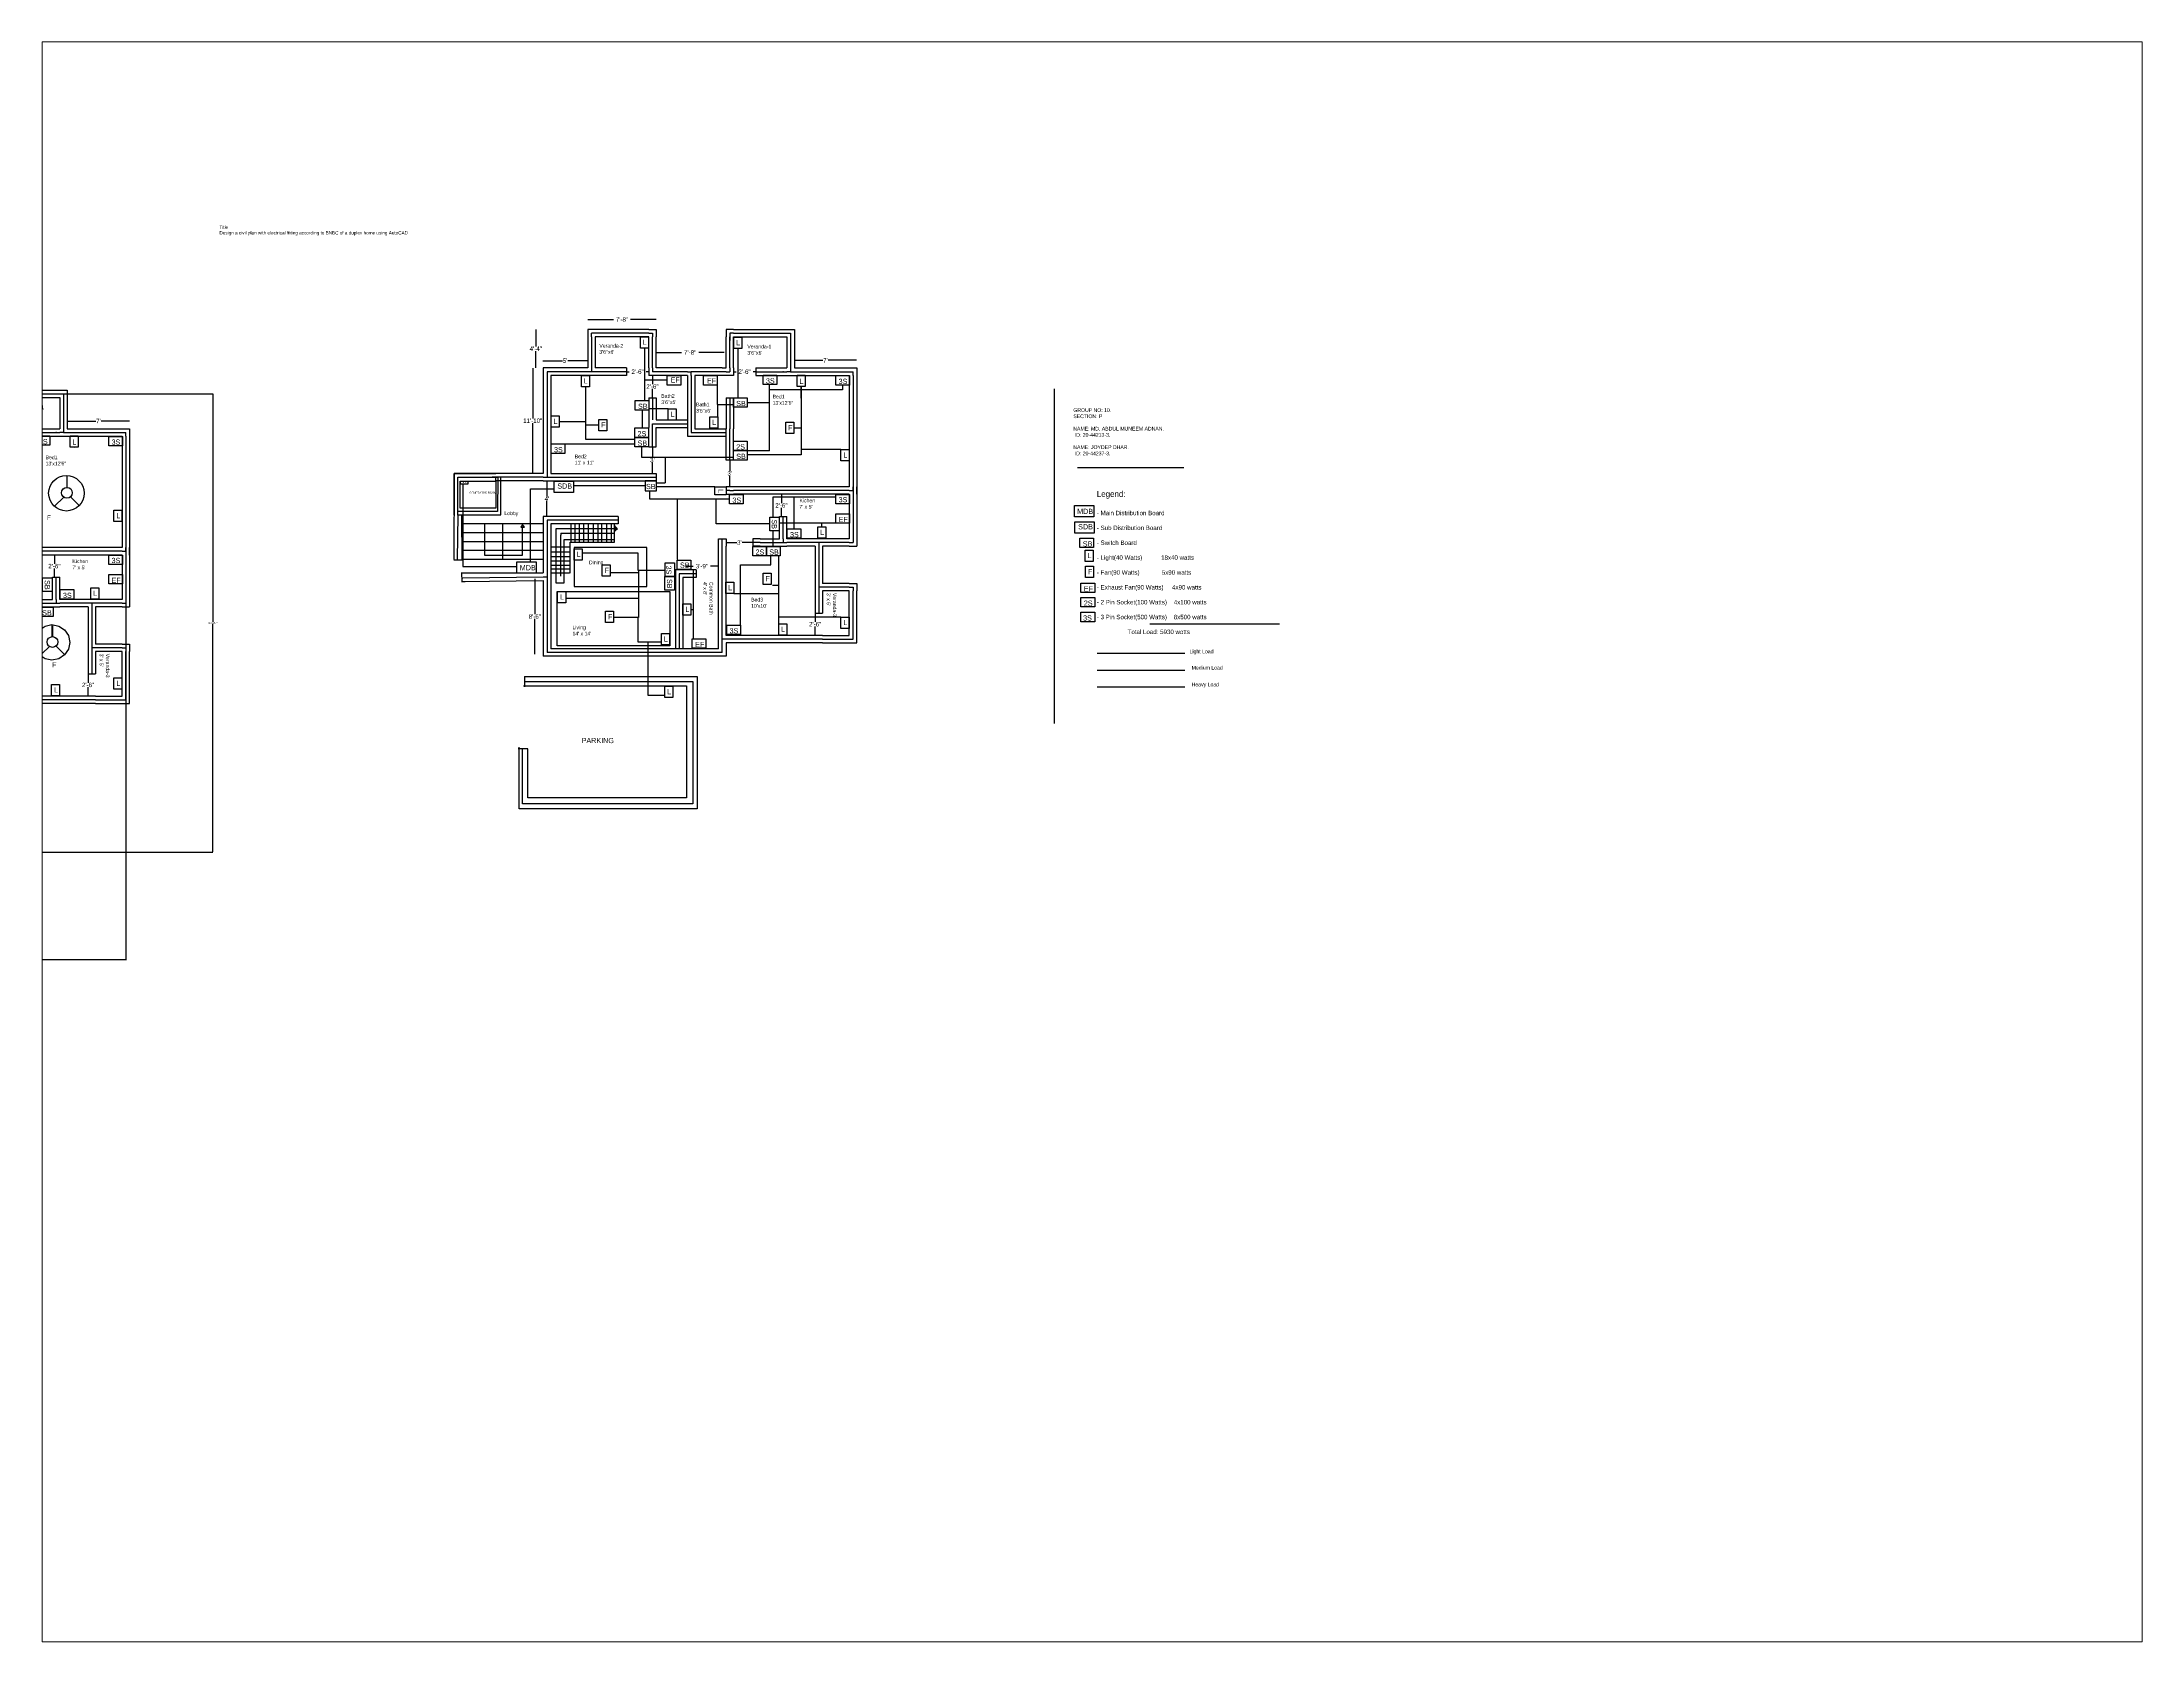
# Paper-space layout 'Layout1' of a CAD drawing. Header units: inches. Extents: x 1.05 to 9.45, y 0.8 to 7.2.
# The model-space entities are those that its viewports show. They can reach past a viewport. Long polylines and large blocks are cut down to what shows.
import ezdxf

# ---------------------------------------------------------------- set-up
doc = ezdxf.new("R2010")
doc.units = ezdxf.units.IN
doc.header["$MEASUREMENT"] = 0
doc.linetypes.add('ACAD_ISO02W100', pattern=[15, 12, -3])
doc.dimstyles.get("Standard").update_dxf_attribs({"dimtxt": 2, "dimasz": 0.18, "dimexe": 0.18, "dimexo": 0.0625, "dimgap": 0.09, "dimtad": 0, "dimtih": 1, "dimtoh": 1, "dimdec": 4, "dimzin": 0, "dimdsep": 46, "dimlunit": 3, "dimtxsty": 'Standard', "dimcen": 0.09, "dimadec": 0, "dimazin": 0, "dimtfac": 1, "dimtdec": 4, "dimtofl": 0, "dimtmove": 0, "dimatfit": 3, "dimfxl": 1, "dimtolj": 1, "dimtzin": 0, "dimarcsym": 0})

# ---------------------------------------------------------------- blocks, each defined once
blk = doc.blocks.new('*D26')
at = {"color": 0, "lineweight": -2}
for p, q in [((-1481.3, 1198), (-1443.1, 1198)), ((-1397.7, 1198), (-1435.9, 1198))]:
    blk.add_line(p, q, dxfattribs=at)
at = {"color": 0}
for points in [[(-1481.3, 1198), (-1481.3, 1198), (-1481.5, 1198)], [(-1397.7, 1198), (-1397.7, 1198), (-1397.5, 1198)]]:
    blk.add_solid(points, dxfattribs=at)
at = {"layer": 'Defpoints', "color": 0}
for p in [(-1481.5, 1187.7), (-1397.5, 1198), (-1397.5, 1187.7)]:
    blk.add_point(p, dxfattribs=at)
at = {"color": 0, "insert": (-1439.5, 1198), "char_height": 6, "attachment_point": 5}
blk.add_mtext("\\A1;7'", dxfattribs=at)
blk = doc.blocks.new('*D31')
at = {"color": 0, "lineweight": -2}
for p, q in [((-1498.8, 1017.5), (-1498.8, 1005.7)), ((-1498.8, 987.8), (-1498.8, 999.6))]:
    blk.add_line(p, q, dxfattribs=at)
at = {"color": 0}
for points in [[(-1498.8, 1017.5), (-1498.8, 1017.5), (-1498.8, 1017.7)], [(-1498.8, 987.8), (-1498.8, 987.8), (-1498.8, 987.7)]]:
    blk.add_solid(points, dxfattribs=at)
at = {"layer": 'Defpoints', "color": 0}
for p in [(-1498.8, 1017.7), (-1491.5, 1017.7), (-1491.5, 987.7)]:
    blk.add_point(p, dxfattribs=at)
at = {"color": 0, "insert": (-1498.8, 1002.7), "char_height": 6, "attachment_point": 5}
blk.add_mtext('\\A1;2\'-6"', dxfattribs=at)
blk = doc.blocks.new('*D35')
at = {"color": 0, "lineweight": -2}
for p, q in [((-1453.5, 857.5), (-1453.5, 845.7)), ((-1453.5, 827.8), (-1453.5, 839.6))]:
    blk.add_line(p, q, dxfattribs=at)
at = {"color": 0}
for points in [[(-1453.5, 857.5), (-1453.4, 857.5), (-1453.5, 857.7)], [(-1453.5, 827.8), (-1453.4, 827.8), (-1453.5, 827.7)]]:
    blk.add_solid(points, dxfattribs=at)
at = {"layer": 'Defpoints', "color": 0}
for p in [(-1453.5, 857.7), (-1453.5, 827.7), (-1453.5, 827.7)]:
    blk.add_point(p, dxfattribs=at)
at = {"color": 0, "insert": (-1453.5, 842.7), "char_height": 6, "attachment_point": 5}
blk.add_mtext('\\A1;2\'-6"', dxfattribs=at)
blk = doc.blocks.new('*D40')
at = {"color": 0, "lineweight": -2}
for p, q in [((-649.2, 1002.6), (-638.6, 1002.6)), ((-604.7, 1002.6), (-615.4, 1002.6))]:
    blk.add_line(p, q, dxfattribs=at)
at = {"color": 0}
for points in [[(-649.2, 1002.6), (-649.2, 1002.6), (-649.4, 1002.6)], [(-604.7, 1002.6), (-604.7, 1002.6), (-604.6, 1002.6)]]:
    blk.add_solid(points, dxfattribs=at)
at = {"layer": 'Defpoints', "color": 0}
for p in [(-649.4, 1002.6), (-649.4, 997.5), (-604.6, -82.1)]:
    blk.add_point(p, dxfattribs=at)
at = {"color": 0, "insert": (-627, 1002.6), "char_height": 6, "attachment_point": 5}
blk.add_mtext('\\A1;3\'-9"', dxfattribs=at)
blk = doc.blocks.new('*D41')
at = {"color": 0, "lineweight": -2}
for p, q in [((-780.4, 1334.7), (-746.1, 1334.7)), ((-688.7, 1334.7), (-723, 1334.7))]:
    blk.add_line(p, q, dxfattribs=at)
at = {"color": 0}
for points in [[(-780.4, 1334.7), (-780.4, 1334.7), (-780.6, 1334.7)], [(-688.7, 1334.7), (-688.7, 1334.7), (-688.6, 1334.7)]]:
    blk.add_solid(points, dxfattribs=at)
at = {"layer": 'Defpoints', "color": 0}
for p in [(-688.6, 1334.7), (-780.6, 1321.4), (-688.6, 1321.4)]:
    blk.add_point(p, dxfattribs=at)
at = {"color": 0, "insert": (-734.6, 1334.7), "char_height": 6, "attachment_point": 5}
blk.add_mtext('\\A1;7\'-8"', dxfattribs=at)
blk = doc.blocks.new('*D37')
at = {"color": 0, "lineweight": -2}
for p, q in [((-841.2, 1279.3), (-814.9, 1279.3)), ((-781.5, 1279.3), (-807.7, 1279.3))]:
    blk.add_line(p, q, dxfattribs=at)
at = {"color": 0}
for points in [[(-841.2, 1279.3), (-841.2, 1279.3), (-841.3, 1279.3)], [(-781.5, 1279.3), (-781.5, 1279.3), (-781.3, 1279.3)]]:
    blk.add_solid(points, dxfattribs=at)
at = {"layer": 'Defpoints', "color": 0}
for p in [(-781.3, 1279.3), (-841.3, 1215.8), (-781.3, 1215.8)]:
    blk.add_point(p, dxfattribs=at)
at = {"color": 0, "insert": (-811.3, 1279.3), "char_height": 6, "attachment_point": 5}
blk.add_mtext("\\A1;5'", dxfattribs=at)
blk = doc.blocks.new('*D42')
at = {"color": 0, "lineweight": -2}
for p, q in [((-688.4, 1290.4), (-654.4, 1290.4)), ((-597.2, 1290.4), (-631.2, 1290.4))]:
    blk.add_line(p, q, dxfattribs=at)
at = {"color": 0}
for points in [[(-688.4, 1290.5), (-688.4, 1290.4), (-688.6, 1290.4)], [(-597.2, 1290.5), (-597.2, 1290.4), (-597.1, 1290.4)]]:
    blk.add_solid(points, dxfattribs=at)
at = {"layer": 'Defpoints', "color": 0}
for p in [(-597.1, 1290.4), (-688.6, 1269.4), (-597.1, 1269.4)]:
    blk.add_point(p, dxfattribs=at)
at = {"color": 0, "insert": (-642.8, 1290.4), "char_height": 6, "attachment_point": 5}
blk.add_mtext('\\A1;7\'-8"', dxfattribs=at)
blk = doc.blocks.new('*D43')
at = {"color": 0, "lineweight": -2}
for p, q in [((-502.4, 1279.8), (-464.1, 1279.8)), ((-418.7, 1279.8), (-457, 1279.8))]:
    blk.add_line(p, q, dxfattribs=at)
at = {"color": 0}
for points in [[(-502.4, 1279.8), (-502.4, 1279.8), (-502.6, 1279.8)], [(-418.7, 1279.8), (-418.7, 1279.8), (-418.6, 1279.8)]]:
    blk.add_solid(points, dxfattribs=at)
at = {"layer": 'Defpoints', "color": 0}
for p in [(-418.6, 1279.8), (-502.6, 1269.4), (-418.6, 1269.4)]:
    blk.add_point(p, dxfattribs=at)
at = {"color": 0, "insert": (-460.6, 1279.8), "char_height": 6, "attachment_point": 5}
blk.add_mtext("\\A1;7'", dxfattribs=at)
blk = doc.blocks.new('*D44')
at = {"color": 0, "lineweight": -2}
for p, q in [((-854.8, 1269.3), (-854.8, 1201.5)), ((-854.8, 1127.6), (-854.8, 1195.3))]:
    blk.add_line(p, q, dxfattribs=at)
at = {"color": 0}
for points in [[(-854.9, 1269.3), (-854.8, 1269.3), (-854.8, 1269.4)], [(-854.9, 1127.6), (-854.8, 1127.6), (-854.8, 1127.4)]]:
    blk.add_solid(points, dxfattribs=at)
at = {"layer": 'Defpoints', "color": 0}
for p in [(-854.8, 1269.4), (-840.6, 1269.4), (-840.7, 1127.4)]:
    blk.add_point(p, dxfattribs=at)
at = {"color": 0, "insert": (-854.8, 1198.4), "char_height": 6, "attachment_point": 5}
blk.add_mtext('\\A1;11\'-10"', dxfattribs=at)
blk = doc.blocks.new('*D38')
at = {"color": 0, "lineweight": -2}
for p, q in [((-852, 985.5), (-852, 937.8)), ((-852, 884), (-852, 931.7))]:
    blk.add_line(p, q, dxfattribs=at)
at = {"color": 0}
for points in [[(-852, 985.5), (-851.9, 985.5), (-852, 985.7)], [(-852, 884), (-851.9, 884), (-852, 883.8)]]:
    blk.add_solid(points, dxfattribs=at)
at = {"layer": 'Defpoints', "color": 0}
for p in [(-852, 985.7), (-829.9, 985.7), (-829.9, 883.8)]:
    blk.add_point(p, dxfattribs=at)
at = {"color": 0, "insert": (-852, 934.8), "char_height": 6, "attachment_point": 5}
blk.add_mtext('\\A1;8\'-6"', dxfattribs=at)
blk = doc.blocks.new('*D45')
at = {"color": 0, "lineweight": -2}
for p, q in [((-594.4, 1034.4), (-580.1, 1034.4)), ((-558.7, 1034.4), (-573, 1034.4))]:
    blk.add_line(p, q, dxfattribs=at)
at = {"color": 0}
for points in [[(-594.4, 1034.5), (-594.4, 1034.4), (-594.6, 1034.4)], [(-558.7, 1034.5), (-558.7, 1034.4), (-558.6, 1034.4)]]:
    blk.add_solid(points, dxfattribs=at)
at = {"layer": 'Defpoints', "color": 0}
for p in [(-594.6, 1039.4), (-558.6, 1039.4), (-558.6, 1034.4)]:
    blk.add_point(p, dxfattribs=at)
at = {"color": 0, "insert": (-576.6, 1034.4), "char_height": 6, "attachment_point": 5}
blk.add_mtext("\\A1;3'", dxfattribs=at)
blk = doc.blocks.new('*D46')
at = {"color": 0, "lineweight": -2}
for p, q in [((-589.6, 1145.3), (-589.6, 1130.5)), ((-589.6, 1109.5), (-589.6, 1124.3))]:
    blk.add_line(p, q, dxfattribs=at)
at = {"color": 0}
for points in [[(-589.6, 1145.3), (-589.5, 1145.3), (-589.6, 1145.4)], [(-589.6, 1109.5), (-589.5, 1109.5), (-589.6, 1109.4)]]:
    blk.add_solid(points, dxfattribs=at)
at = {"layer": 'Defpoints', "color": 0}
for p in [(-594.6, 1145.4), (-594.2, 1109.4), (-589.6, 1109.4)]:
    blk.add_point(p, dxfattribs=at)
at = {"color": 0, "insert": (-589.6, 1127.4), "char_height": 6, "attachment_point": 5}
blk.add_mtext("\\A1;3'", dxfattribs=at)
blk = doc.blocks.new('*D47')
at = {"color": 0, "lineweight": -2}
for p, q in [((-693.6, 1163.3), (-693.6, 1148.5)), ((-693.6, 1127.6), (-693.6, 1142.3))]:
    blk.add_line(p, q, dxfattribs=at)
at = {"color": 0}
for points in [[(-693.6, 1163.3), (-693.5, 1163.3), (-693.6, 1163.4)], [(-693.6, 1127.6), (-693.5, 1127.6), (-693.6, 1127.4)]]:
    blk.add_solid(points, dxfattribs=at)
at = {"layer": 'Defpoints', "color": 0}
for p in [(-693.6, 1163.4), (-688.6, 1163.4), (-688.6, 1127.4)]:
    blk.add_point(p, dxfattribs=at)
at = {"color": 0, "insert": (-693.6, 1145.4), "char_height": 6, "attachment_point": 5}
blk.add_mtext("\\A1;3'", dxfattribs=at)
blk = doc.blocks.new('*D48')
at = {"color": 0, "lineweight": -2}
for p, q in [((-519.9, 1099.3), (-519.9, 1087.5)), ((-519.9, 1069.6), (-519.9, 1081.3))]:
    blk.add_line(p, q, dxfattribs=at)
at = {"color": 0}
for points in [[(-519.9, 1099.3), (-519.9, 1099.3), (-519.9, 1099.4)], [(-519.9, 1069.6), (-519.9, 1069.6), (-519.9, 1069.4)]]:
    blk.add_solid(points, dxfattribs=at)
at = {"layer": 'Defpoints', "color": 0}
for p in [(-519.9, 1099.4), (-512.6, 1099.4), (-512.6, 1069.4)]:
    blk.add_point(p, dxfattribs=at)
at = {"color": 0, "insert": (-519.9, 1084.4), "char_height": 6, "attachment_point": 5}
blk.add_mtext('\\A1;2\'-6"', dxfattribs=at)
blk = doc.blocks.new('*D49')
at = {"color": 0, "lineweight": -2}
for p, q in [((-728.4, 1264.4), (-725.1, 1264.4)), ((-698.7, 1264.4), (-702, 1264.4))]:
    blk.add_line(p, q, dxfattribs=at)
at = {"color": 0}
for points in [[(-728.4, 1264.5), (-728.4, 1264.4), (-728.6, 1264.4)], [(-698.7, 1264.5), (-698.7, 1264.4), (-698.6, 1264.4)]]:
    blk.add_solid(points, dxfattribs=at)
at = {"layer": 'Defpoints', "color": 0}
for p in [(-728.6, 1269.4), (-698.6, 1269.4), (-698.6, 1264.4)]:
    blk.add_point(p, dxfattribs=at)
at = {"color": 0, "insert": (-713.6, 1264.4), "char_height": 6, "attachment_point": 5}
blk.add_mtext('\\A1;2\'-6"', dxfattribs=at)
blk = doc.blocks.new('*D50')
at = {"color": 0, "lineweight": -2}
for p, q in [((-693.6, 1259.3), (-693.6, 1247.5)), ((-693.6, 1229.6), (-693.6, 1241.3))]:
    blk.add_line(p, q, dxfattribs=at)
at = {"color": 0}
for points in [[(-693.6, 1259.3), (-693.5, 1259.3), (-693.6, 1259.4)], [(-693.6, 1229.6), (-693.5, 1229.6), (-693.6, 1229.4)]]:
    blk.add_solid(points, dxfattribs=at)
at = {"layer": 'Defpoints', "color": 0}
for p in [(-693.6, 1259.4), (-688.6, 1259.4), (-688.6, 1229.4)]:
    blk.add_point(p, dxfattribs=at)
at = {"color": 0, "insert": (-693.6, 1244.4), "char_height": 6, "attachment_point": 5}
blk.add_mtext('\\A1;2\'-6"', dxfattribs=at)
blk = doc.blocks.new('*D51')
at = {"color": 0, "lineweight": -2}
for p, q in [((-584.4, 1264.4), (-581.1, 1264.4)), ((-554.7, 1264.4), (-558, 1264.4))]:
    blk.add_line(p, q, dxfattribs=at)
at = {"color": 0}
for points in [[(-584.4, 1264.5), (-584.4, 1264.4), (-584.6, 1264.4)], [(-554.7, 1264.5), (-554.7, 1264.4), (-554.6, 1264.4)]]:
    blk.add_solid(points, dxfattribs=at)
at = {"layer": 'Defpoints', "color": 0}
for p in [(-584.6, 1264.4), (-584.6, 1259.4), (-554.6, 1259.4)]:
    blk.add_point(p, dxfattribs=at)
at = {"color": 0, "insert": (-569.6, 1264.4), "char_height": 6, "attachment_point": 5}
blk.add_mtext('\\A1;2\'-6"', dxfattribs=at)
blk = doc.blocks.new('*D52')
at = {"color": 0, "lineweight": -2}
for p, q in [((-474.6, 939.3), (-474.6, 927.5)), ((-474.6, 909.6), (-474.6, 921.3))]:
    blk.add_line(p, q, dxfattribs=at)
at = {"color": 0}
for points in [[(-474.6, 939.3), (-474.5, 939.3), (-474.6, 939.4)], [(-474.6, 909.6), (-474.5, 909.6), (-474.6, 909.4)]]:
    blk.add_solid(points, dxfattribs=at)
at = {"layer": 'Defpoints', "color": 0}
for p in [(-474.6, 939.4), (-474.6, 909.4), (-474.6, 909.4)]:
    blk.add_point(p, dxfattribs=at)
at = {"color": 0, "insert": (-474.6, 924.4), "char_height": 6, "attachment_point": 5}
blk.add_mtext('\\A1;2\'-6"', dxfattribs=at)
blk = doc.blocks.new('*D53')
at = {"color": 0, "lineweight": -2}
for p, q in [((-835.6, 1117.3), (-835.6, 1096.6)), ((-835.6, 1069.7), (-835.6, 1090.4))]:
    blk.add_line(p, q, dxfattribs=at)
at = {"color": 0}
for points in [[(-835.6, 1117.3), (-835.5, 1117.3), (-835.6, 1117.4)], [(-835.6, 1069.7), (-835.5, 1069.7), (-835.6, 1069.5)]]:
    blk.add_solid(points, dxfattribs=at)
at = {"layer": 'Defpoints', "color": 0}
for p in [(-840.6, 1117.4), (-835.6, 1117.4), (-840.6, 1069.5)]:
    blk.add_point(p, dxfattribs=at)
at = {"color": 0, "insert": (-835.6, 1093.5), "char_height": 6, "attachment_point": 5}
blk.add_mtext("\\A1;4'", dxfattribs=at)
blk = doc.blocks.new('*D39')
at = {"color": 0, "lineweight": -2}
for p, q in [((-850.7, 1321.3), (-850.7, 1298.5)), ((-850.7, 1269.6), (-850.7, 1292.3))]:
    blk.add_line(p, q, dxfattribs=at)
at = {"color": 0}
for points in [[(-850.8, 1321.3), (-850.7, 1321.3), (-850.7, 1321.4)], [(-850.8, 1269.6), (-850.7, 1269.6), (-850.7, 1269.4)]]:
    blk.add_solid(points, dxfattribs=at)
at = {"layer": 'Defpoints', "color": 0}
for p in [(-776.4, 1321.4), (-850.7, 1269.4), (-776.4, 1269.4)]:
    blk.add_point(p, dxfattribs=at)
at = {"color": 0, "insert": (-850.7, 1295.4), "char_height": 6, "attachment_point": 5}
blk.add_mtext('\\A1;4\'-4"', dxfattribs=at)
blk = doc.blocks.new('*D59')
at = {"color": 0, "lineweight": -2}
for p, q in [((-1701.7, 1234.8), (-1285.3, 1234.8)), ((-1285.4, 1234.6), (-1285.4, 927.3)), ((-1285.4, 617.8), (-1285.4, 925.2)), ((-1700.6, 617.7), (-1285.3, 617.7))]:
    blk.add_line(p, q, dxfattribs=at)
at = {"color": 0}
for points in [[(-1285.5, 1234.6), (-1285.4, 1234.6), (-1285.4, 1234.8)], [(-1285.5, 617.8), (-1285.4, 617.8), (-1285.4, 617.7)]]:
    blk.add_solid(points, dxfattribs=at)
at = {"layer": 'Defpoints', "color": 0}
for p in [(-1701.8, 1234.8), (-1700.7, 617.7), (-1285.4, 617.7)]:
    blk.add_point(p, dxfattribs=at)
at = {"color": 0, "insert": (-1285.4, 926.2), "char_height": 2, "attachment_point": 5}
blk.add_mtext('\\A1;51\'-5.1614"', dxfattribs=at)
blk = doc.blocks.new('*D66')
at = {"color": 0, "lineweight": -2}
for p, q in [((-1934.4, 964.2), (-1934.4, 472.2)), ((-1402.5, 964.6), (-1402.5, 472.2)), ((-1934.2, 472.4), (-1677.5, 472.4)), ((-1402.7, 472.4), (-1659.4, 472.4))]:
    blk.add_line(p, q, dxfattribs=at)
at = {"color": 0}
for points in [[(-1934.2, 472.4), (-1934.2, 472.3), (-1934.4, 472.4)], [(-1402.7, 472.4), (-1402.7, 472.3), (-1402.5, 472.4)]]:
    blk.add_solid(points, dxfattribs=at)
at = {"layer": 'Defpoints', "color": 0}
for p in [(-1934.4, 964.2), (-1402.5, 964.7), (-1402.5, 472.4)]:
    blk.add_point(p, dxfattribs=at)
at = {"color": 0, "insert": (-1668.5, 472.4), "char_height": 2, "attachment_point": 5}
blk.add_mtext('\\A1;44\'-3.8406"', dxfattribs=at)

msp = doc.modelspace()

# ---------------------------------------------------------------- hatches: boundary and pattern name
h = msp.add_hatch(color=256)
h.set_gradient(color1=(255, 255, 255), one_color=1, tint=1, name='CYLINDER')
h.paths.add_polyline_path([(-739.83477, 1052.76691), (-744.88197, 1047.85326), (-744.88197, 1052.98329), (-744.69642, 1058.54598)])

# ---------------------------------------------------------------- linework, layer by layer
for p, q in [((-770.55021, 1321.43909), (-780.55021, 1321.43909)), ((-780.55021, 1321.43909), (-780.55021, 1311.43909)), ((-780.55021, 1311.43909), (-780.55021, 1269.43909)), ((-770.55021, 1316.43909), (-775.55021, 1316.43909)), ((-775.55021, 1311.43909), (-775.55021, 1316.43909)), ((-698.55021, 1321.43909), (-770.55021, 1321.43909)), ((-698.55021, 1311.43909), (-770.55021, 1311.43909)), ((-770.55021, 1311.43909), (-770.55021, 1269.43909)), ((-698.55021, 1321.43909), (-688.55754, 1321.43909)), ((-698.55021, 1316.43909), (-693.55021, 1316.43909)), ((-698.55021, 1269.43909), (-698.55021, 1311.43909)), ((-693.55021, 1316.43909), (-693.55021, 1311.43909)), ((-688.55754, 1321.43909), (-688.55021, 1311.43909)), ((-688.55021, 1269.43909), (-688.55021, 1311.43909)), ((-584.55021, 1321.43909), (-594.55021, 1321.43909)), ((-594.55021, 1321.43909), (-594.55021, 1311.43909)), ((-594.55021, 1269.43909), (-594.55021, 1311.43909)), ((-584.55021, 1316.43909), (-589.55021, 1316.43909)), ((-589.55021, 1316.43909), (-589.55021, 1306.43909)), ((-584.55021, 1321.43909), (-512.55021, 1321.43909)), ((-584.55021, 1269.43909), (-584.55021, 1311.43909)), ((-584.55021, 1311.43909), (-512.55021, 1311.43909)), ((-512.55021, 1321.43909), (-502.55021, 1321.43909)), ((-512.55021, 1316.43909), (-507.55021, 1316.43909)), ((-512.55021, 1311.43909), (-512.55021, 1269.43909)), ((-507.55021, 1316.43909), (-507.55021, 1311.43909)), ((-502.55021, 1321.43909), (-502.55021, 1311.43909)), ((-502.55021, 1311.43909), (-502.55021, 1269.43909)), ((-830.55021, 1269.43909), (-840.55021, 1269.43909)), ((-840.55021, 1269.43909), (-840.55021, 1259.43909)), ((-840.55021, 1259.43909), (-840.55021, 1127.43909)), ((-830.55021, 1264.43909), (-835.55021, 1264.43909)), ((-835.55021, 1264.43909), (-835.55021, 1259.43909)), ((-780.55021, 1269.43909), (-830.55021, 1269.43909)), ((-728.55021, 1259.43909), (-830.55021, 1259.43909)), ((-830.55021, 1259.43909), (-830.55021, 1127.43909)), ((-775.55021, 1269.43909), (-775.55021, 1264.43909)), ((-728.55021, 1269.43909), (-770.55021, 1269.43909)), ((-728.55021, 1269.43909), (-728.55021, 1259.43909)), ((-698.55021, 1269.43909), (-698.55021, 1259.43909)), ((-688.55021, 1259.43909), (-698.55021, 1259.43909)), ((-693.55021, 1269.43909), (-693.55021, 1264.43909)), ((-646.55021, 1269.43909), (-688.55021, 1269.43909)), ((-646.55021, 1259.43909), (-688.55021, 1259.43909)), ((-636.55021, 1269.43909), (-646.55021, 1269.43909)), ((-646.55021, 1264.43909), (-641.55021, 1264.43909)), ((-646.55021, 1259.43909), (-646.55021, 1187.43909)), ((-636.55021, 1264.43909), (-641.55021, 1264.43909)), ((-641.55021, 1259.43909), (-641.55021, 1264.43909)), ((-599.55021, 1269.43909), (-636.55021, 1269.43909)), ((-594.55021, 1259.43909), (-636.55021, 1259.43909)), ((-636.55021, 1259.43909), (-636.55021, 1187.43909)), ((-599.55021, 1269.43909), (-594.55021, 1269.43909)), ((-594.55021, 1264.43909), (-589.55021, 1264.43909)), ((-584.55021, 1259.43909), (-594.55021, 1259.43909)), ((-589.55021, 1269.43909), (-589.55021, 1264.43909)), ((-584.55021, 1269.43909), (-584.55021, 1259.43909)), ((-554.55021, 1269.43909), (-512.55021, 1269.43909)), ((-554.55021, 1269.43909), (-554.55021, 1259.43909)), ((-554.55021, 1259.43909), (-512.55021, 1259.43909)), ((-512.55021, 1259.43909), (-428.55021, 1259.43909)), ((-507.55021, 1269.43909), (-507.55021, 1264.43909)), ((-502.55021, 1269.43909), (-428.55021, 1269.43909)), ((-437.53425, 1246.50701), (-437.53425, 1239.98692)), ((-428.55021, 1269.43909), (-418.55021, 1269.43909)), ((-428.55021, 1264.43909), (-423.55021, 1264.43909)), ((-428.55021, 1259.43909), (-428.55021, 1109.43909)), ((-423.55021, 1259.43909), (-423.55021, 1264.43909)), ((-418.55021, 1269.43909), (-418.55021, 1259.43909)), ((-418.55021, 1259.43909), (-418.55021, 1109.43909)), ((-1563.47684, 1239.65551), (-1491.47684, 1239.65551)), ((-1563.47684, 1229.65551), (-1491.47684, 1229.65551)), ((-1491.47684, 1239.65551), (-1481.47684, 1239.65551)), ((-1491.47684, 1234.65551), (-1486.47684, 1234.65551)), ((-1491.47684, 1229.65551), (-1491.47684, 1187.65551)), ((-1486.47684, 1234.65551), (-1486.47684, 1229.65551)), ((-1481.47684, 1239.65551), (-1481.47684, 1229.65551)), ((-1481.47684, 1229.65551), (-1481.47684, 1187.65551)), ((-698.55021, 1229.43909), (-698.55021, 1199.43909)), ((-698.55021, 1229.43909), (-688.55021, 1229.43909)), ((-688.55021, 1229.43909), (-688.55021, 1199.43909)), ((-594.55021, 1229.43909), (-594.55021, 1187.43909)), ((-594.55021, 1229.43909), (-584.55021, 1229.43909)), ((-584.55021, 1229.43909), (-584.55021, 1187.43909)), ((-152.63031, 1241.38683), (-152.63031, 790.74537)), ((-1533.47684, 1187.65551), (-1491.47684, 1187.65551)), ((-1486.47684, 1187.65551), (-1486.47684, 1182.65551)), ((-1481.47684, 1187.65551), (-1407.47684, 1187.65551)), ((-1407.47684, 1187.65551), (-1397.47684, 1187.65551)), ((-1397.47684, 1187.65551), (-1397.47684, 1177.65551)), ((-698.55021, 1199.43909), (-698.55021, 1189.43909)), ((-698.55021, 1163.43909), (-698.55021, 1189.43909)), ((-693.55021, 1189.43909), (-693.55021, 1194.43909)), ((-688.55021, 1199.43909), (-646.55021, 1199.43909)), ((-688.55021, 1189.43909), (-646.55021, 1189.43909)), ((-688.55021, 1163.43909), (-688.55021, 1189.43909)), ((-1533.47684, 1177.65551), (-1491.47684, 1177.65551)), ((-1491.47684, 1177.65551), (-1407.47684, 1177.65551)), ((-1407.47684, 1182.65551), (-1402.47684, 1182.65551)), ((-1407.47684, 1177.65551), (-1407.47684, 1027.65551)), ((-1402.47684, 1177.65551), (-1402.47684, 1182.65551)), ((-1397.47684, 1177.65551), (-1397.47684, 1027.65551)), ((-698.55021, 1163.43909), (-688.55021, 1163.43909)), ((-646.55021, 1187.43909), (-646.55021, 1177.43909)), ((-646.55021, 1177.43909), (-636.55021, 1177.43909)), ((-641.55021, 1187.43909), (-641.55021, 1182.43909)), ((-641.55021, 1182.43909), (-636.55021, 1182.43909)), ((-636.55021, 1187.43909), (-594.55021, 1187.43909)), ((-636.55021, 1177.43909), (-594.55021, 1177.43909)), ((-594.55021, 1145.43909), (-594.55021, 1187.43909)), ((-584.55021, 1145.43909), (-584.55021, 1187.43909)), ((-584.55021, 1145.43909), (-594.55021, 1145.43909)), ((-584.55021, 1145.43909), (-584.55021, 1155.43909)), ((-121.15648, 1135.38351), (21.98054, 1135.38351)), ((-1481.69603, 1108.18371), (-1481.69603, 1123.18371)), ((-960.55021, 1127.43909), (-960.84357, 1011.62845)), ((-840.55021, 1127.43909), (-960.55021, 1127.43909)), ((-840.55021, 1117.43909), (-904.55021, 1117.43909)), ((-904.54341, 1117.40373), (-904.54341, 1122.36049)), ((-897.72209, 1071.58437), (-897.72209, 1122.42627)), ((-840.55021, 1117.43909), (-688.55021, 1117.43909)), ((-835.55021, 1127.43909), (-835.55021, 1122.43909)), ((-835.55021, 1122.43909), (-830.55021, 1122.43909)), ((-835.55021, 1122.43909), (-830.55021, 1122.43909)), ((-830.55021, 1127.43909), (-688.55021, 1127.43909)), ((-688.55021, 1127.43909), (-688.55021, 1117.43909)), ((-594.55021, 1109.43909), (-594.55021, 1099.43909)), ((-584.55021, 1109.43909), (-594.55021, 1109.43909)), ((-589.55021, 1104.43909), (-594.55021, 1104.43909)), ((-589.55021, 1104.43909), (-584.55021, 1104.43909)), ((-428.55021, 1109.43909), (-584.55021, 1109.43909)), ((-428.55021, 1104.43909), (-423.55021, 1104.43909)), ((-423.55021, 1104.43909), (-423.55021, 1109.43909)), ((-418.55021, 1099.43909), (-418.55021, 1109.43909)), ((-418.55021, 1109.43909), (-418.55021, 1029.43909)), ((-1486.06917, 1095.38748), (-1498.56917, 1083.38748)), ((-1477.06917, 1095.88748), (-1465.56917, 1084.38748)), ((-955.55021, 1071.43909), (-955.55021, 1076.43909)), ((-594.55021, 1099.43909), (-584.55021, 1099.43909)), ((-428.55021, 1099.43909), (-584.55021, 1099.43909)), ((-428.55021, 1099.43909), (-428.55021, 1039.43909)), ((-955.47707, 1071.58437), (-897.72209, 1071.58437)), ((-950.55021, 1071.43909), (-950.08733, 1011.62845)), ((-950.55021, 1060.04089), (-840.55021, 1060.04089)), ((-950.55021, 1048.04089), (-840.55021, 1048.04089)), ((-919.72626, 1060.04089), (-919.72626, 1017.58999)), ((-895.55021, 1060.04089), (-895.55021, 1012.04089)), ((-868.35394, 1058.56005), (-870.82376, 1055.10474)), ((-870.82376, 1055.10474), (-865.88412, 1055.10474)), ((-865.88412, 1055.10474), (-868.35394, 1058.56005)), ((-868.35394, 1017.58999), (-868.35394, 1053.62389)), ((-739.79121, 1069.50581), (-840.55021, 1069.50581)), ((-840.55021, 1069.50581), (-840.55021, 993.43909)), ((-739.79121, 1059.50581), (-830.55021, 1059.50581)), ((-830.55021, 1059.50581), (-830.55021, 891.50581)), ((-744.5998, 1052.96358), (-823.73366, 1052.96358)), ((-823.73366, 1052.96358), (-823.73366, 980.14812)), ((-816.87727, 1046.93717), (-745.78096, 1046.93717)), ((-816.87727, 1046.93717), (-816.87727, 1044.466)), ((-803.30862, 1059.65425), (-803.30862, 1035.40114)), ((-798.03866, 1059.42527), (-798.03866, 1035.17217)), ((-792.19589, 1059.53976), (-792.19589, 1035.28666)), ((-786.46767, 1059.53976), (-786.46767, 1035.28666)), ((-780.16663, 1059.42527), (-780.16663, 1035.17217)), ((-773.52191, 1059.65425), (-773.52191, 1035.40114)), ((-767.10631, 1059.53976), (-767.10631, 1035.28666)), ((-762.06916, 1059.20059), (-762.06916, 1034.94748)), ((-755.42443, 1059.42956), (-755.42443, 1035.17646)), ((-749.00883, 1059.31508), (-749.00883, 1035.06197)), ((-744.89617, 1034.97517), (-744.89617, 1058.68304)), ((-739.79121, 1069.50581), (-739.79121, 1059.50581)), ((-522.55021, 1039.43909), (-522.55021, 1069.43909)), ((-522.55021, 1069.43909), (-512.55021, 1069.43909)), ((-512.55021, 1039.43909), (-512.55021, 1069.43909)), ((-1407.47684, 1027.65551), (-1563.47684, 1027.65551)), ((-1407.47684, 1022.65551), (-1402.47684, 1022.65551)), ((-1402.47684, 1022.65551), (-1402.47684, 1027.65551)), ((-1397.47684, 1017.65551), (-1397.47684, 1027.65551)), ((-1397.47684, 1027.65551), (-1397.47684, 947.65551)), ((-950.55021, 1036.04089), (-840.55021, 1036.04089)), ((-950.55021, 1024.04089), (-840.55021, 1024.04089)), ((-829.51589, 1028.67614), (-805.26278, 1028.67614)), ((-829.28691, 1022.03141), (-805.03381, 1022.03141)), ((-816.87727, 989.37141), (-816.87727, 1044.466)), ((-812.45481, 980.14812), (-812.45481, 1038.58253)), ((-812.45481, 1038.58253), (-745.50938, 1038.58253)), ((-804.55611, 993.03049), (-804.55611, 1034.97517)), ((-804.55611, 1034.97517), (-744.89617, 1034.97517)), ((-604.55021, 1029.43909), (-604.55021, 1039.43909)), ((-604.55021, 1039.43909), (-594.55021, 1039.43909)), ((-604.55021, 891.50581), (-604.55021, 1029.43909)), ((-599.55021, 1029.43909), (-599.55021, 1039.43909)), ((-594.55021, 1039.43909), (-594.55021, 1029.43909)), ((-594.55021, 909.43909), (-594.55021, 1029.43909)), ((-548.55021, 1039.43909), (-558.55021, 1039.43909)), ((-558.55021, 1039.43909), (-558.55021, 1029.43909)), ((-548.55021, 1034.43909), (-558.55021, 1034.43909)), ((-548.55021, 1029.43909), (-558.55021, 1029.43909)), ((-548.55021, 1039.43909), (-522.55021, 1039.43909)), ((-548.55021, 1029.43909), (-522.55021, 1029.43909)), ((-522.55021, 1034.43909), (-517.55021, 1034.43909)), ((-522.55021, 1029.43909), (-512.55021, 1029.43909)), ((-517.55021, 1039.43909), (-517.55021, 1034.43909)), ((-517.55021, 1034.43909), (-512.55021, 1034.43909)), ((-428.55021, 1039.43909), (-512.55021, 1039.43909)), ((-474.55021, 1029.43909), (-512.55021, 1029.43909)), ((-474.55021, 1029.43909), (-474.55021, 939.43909)), ((-428.55021, 1039.43909), (-464.55021, 1039.43909)), ((-428.55021, 1029.43909), (-464.55021, 1029.43909)), ((-464.55021, 1029.43909), (-464.55021, 979.43909)), ((-428.55021, 1034.43909), (-423.55021, 1034.43909)), ((-428.55021, 1029.43909), (-418.55021, 1029.43909)), ((-1407.47684, 1017.65551), (-1563.47684, 1017.65551)), ((-1407.47684, 1017.65551), (-1407.47684, 957.65551)), ((-960.96821, 1011.15083), (-949.832, 1011.36895)), ((-950.55021, 1012.04089), (-840.55021, 1012.04089)), ((-950.55021, 993.43909), (-840.55021, 993.43909)), ((-950.48707, 993.91932), (-950.26871, 981.70458)), ((-919.72626, 1017.58999), (-868.35394, 1017.58999)), ((-829.51589, 998.88942), (-805.26278, 998.88942)), ((-829.49835, 993.42602), (-805.24525, 993.42602)), ((-829.4014, 1015.73037), (-805.14829, 1015.73037)), ((-829.4014, 1010.00216), (-805.14829, 1010.00216)), ((-829.28691, 1004.15938), (-805.03381, 1004.15938)), ((-677.39623, 996.80653), (-677.39623, 996.80653)), ((-634.92356, 997.50559), (-662.55021, 997.50539)), ((-662.55021, 997.50539), (-662.55021, 891.50581)), ((-634.92356, 997.50559), (-634.92347, 987.50554)), ((-1501.47684, 957.65551), (-1501.47684, 987.65551)), ((-1501.47684, 987.65551), (-1491.47684, 987.65551)), ((-1491.47684, 957.65551), (-1491.47684, 987.65551)), ((-950.26871, 981.70458), (-945.90157, 981.9227)), ((-949.4546, 981.92285), (-840.55021, 983.43909)), ((-840.55021, 983.43909), (-840.55021, 881.50581)), ((-823.73366, 980.14812), (-812.45481, 980.14812)), ((-652.54908, 987.50539), (-652.55021, 891.50581)), ((-634.92347, 987.50554), (-652.54999, 987.50539)), ((-464.55021, 974.43909), (-469.55021, 974.43909)), ((-428.55021, 979.43909), (-464.55021, 979.43909)), ((-464.55021, 969.43909), (-464.55021, 939.43909)), ((-428.55021, 969.43909), (-464.55021, 969.43909)), ((-428.55021, 979.43909), (-418.62463, 979.43909)), ((-428.55021, 974.43909), (-423.55021, 974.43909)), ((-428.55021, 909.43909), (-428.55021, 969.43909)), ((-423.55021, 974.43909), (-423.55021, 969.43909)), ((-418.62463, 979.43909), (-418.62463, 969.43909)), ((-418.55021, 909.43909), (-418.55021, 969.43909)), ((-1527.47684, 957.65551), (-1537.47684, 957.65551)), ((-1527.47684, 952.65551), (-1537.47684, 952.65551)), ((-1527.47684, 947.65551), (-1537.47684, 947.65551)), ((-1527.47684, 957.65551), (-1501.47684, 957.65551)), ((-1527.47684, 947.65551), (-1501.47684, 947.65551)), ((-1501.47684, 952.65551), (-1496.47684, 952.65551)), ((-1501.47684, 947.65551), (-1491.47684, 947.65551)), ((-1496.47684, 957.65551), (-1496.47684, 952.65551)), ((-1496.47684, 952.65551), (-1491.47684, 952.65551)), ((-1407.47684, 957.65551), (-1491.47684, 957.65551)), ((-1453.47684, 947.65551), (-1491.47684, 947.65551)), ((-1453.47684, 947.65551), (-1453.47684, 857.65551)), ((-1407.47684, 957.65551), (-1443.47684, 957.65551)), ((-1407.47684, 947.65551), (-1443.47684, 947.65551)), ((-1443.47684, 947.65551), (-1443.47684, 897.65551)), ((-1407.47684, 952.65551), (-1402.47684, 952.65551)), ((-1407.47684, 947.65551), (-1397.47684, 947.65551)), ((-474.55021, 939.43909), (-464.55021, 939.43909)), ((-1501.60571, 908.28021), (-1501.60571, 923.28021)), ((-1501.13874, 907.33456), (-1501.13874, 922.33456)), ((-584.55021, 909.43909), (-594.55021, 909.43909)), ((-464.55021, 909.43909), (-584.55021, 909.43909)), ((-464.55021, 909.43909), (-428.55021, 909.43909)), ((-423.55021, 904.43909), (-423.55021, 909.43909)), ((-418.62463, 899.43909), (-418.55021, 909.43909)), ((-23.77347, 924.87563), (150.51609, 924.87563)), ((-1505.51188, 894.53833), (-1518.01188, 882.53833)), ((-1496.51188, 895.03833), (-1485.01188, 883.53833)), ((-1443.47684, 892.65551), (-1448.47684, 892.65551)), ((-1407.47684, 897.65551), (-1443.47684, 897.65551)), ((-1443.47684, 887.65551), (-1443.47684, 857.65551)), ((-1407.47684, 887.65551), (-1443.47684, 887.65551)), ((-1407.47684, 897.65551), (-1397.55126, 897.65551)), ((-1407.47684, 892.65551), (-1402.47684, 892.65551)), ((-1407.47684, 827.65551), (-1407.47684, 887.65551)), ((-1402.47684, 892.65551), (-1402.47684, 887.65551)), ((-1397.55126, 897.65551), (-1397.55126, 887.65551)), ((-1397.47684, 827.65551), (-1397.47684, 887.65551)), ((-594.50909, 881.50581), (-840.55021, 881.50581)), ((-604.55021, 891.50581), (-830.55021, 891.50581)), ((-584.55021, 899.43909), (-594.55021, 899.43909)), ((-594.55021, 899.43909), (-594.55021, 881.50581)), ((-464.55021, 899.43909), (-584.55021, 899.43909)), ((-464.55021, 899.43909), (-428.55021, 899.43909)), ((-428.55021, 904.43909), (-423.55021, 904.43909)), ((-428.55021, 899.43909), (-418.62463, 899.43909)), ((-1453.47684, 857.65551), (-1443.47684, 857.65551)), ((-865.83822, 854.08242), (-633.19243, 854.08242)), ((-865.83822, 854.08242), (-865.83822, 840.18359)), ((-633.19243, 854.08242), (-633.19243, 676.04494)), ((-1443.47684, 827.65551), (-1563.47684, 827.65551)), ((-1443.47684, 827.65551), (-1407.47684, 827.65551)), ((-1407.47684, 822.65551), (-1402.47684, 822.65551)), ((-1402.47684, 822.65551), (-1402.47684, 827.65551)), ((-1397.55126, 817.65551), (-1397.47684, 827.65551)), ((-867.16384, 841.50729), (-647.77422, 841.50729)), ((-647.77422, 841.50729), (-647.77422, 690.60562)), ((-1443.47684, 817.65551), (-1563.47684, 817.65551)), ((-1443.47684, 817.65551), (-1407.47684, 817.65551)), ((-1407.47684, 817.65551), (-1397.55126, 817.65551)), ((-861.19856, 756.79056), (-874.45473, 756.79056)), ((-873.12912, 676.04494), (-873.12912, 758.77611)), ((-861.19856, 690.60562), (-861.19856, 756.79056)), ((-647.77422, 690.60562), (-861.19856, 690.60562)), ((-633.19243, 676.04494), (-873.12912, 676.04494))]:
    msp.add_line(p, q)
at = {"linetype": 'ACAD_ISO02W100'}
for p, q in [((-775.55021, 1311.43909), (-775.55021, 1269.43909)), ((-698.55021, 1316.43909), (-770.55021, 1316.43909)), ((-693.55021, 1269.43909), (-693.55021, 1311.43909)), ((-589.55021, 1269.43909), (-589.55021, 1311.43909)), ((-584.55021, 1316.43909), (-512.55021, 1316.43909)), ((-507.55021, 1311.43909), (-507.55021, 1269.43909)), ((-835.55021, 1259.43909), (-835.55021, 1127.43909)), ((-728.55021, 1264.43909), (-830.55021, 1264.43909)), ((-646.55021, 1264.43909), (-693.55021, 1264.43909)), ((-641.55021, 1259.43909), (-641.55021, 1187.43909)), ((-594.55021, 1264.43909), (-636.55021, 1264.43909)), ((-554.55021, 1264.43909), (-512.55021, 1264.43909)), ((-507.55021, 1264.43909), (-512.55021, 1264.43909)), ((-507.55021, 1264.43909), (-428.55021, 1264.43909)), ((-423.55021, 1259.43909), (-423.55021, 1109.43909)), ((-1563.47684, 1234.65551), (-1491.47684, 1234.65551)), ((-1486.47684, 1229.65551), (-1486.47684, 1187.65551)), ((-693.55021, 1229.43909), (-693.55021, 1199.43909)), ((-589.55021, 1229.43909), (-589.55021, 1187.43909)), ((-693.55021, 1194.43909), (-646.55021, 1194.43909)), ((-693.55021, 1163.43909), (-693.55021, 1189.43909)), ((-1533.47684, 1182.65551), (-1491.47684, 1182.65551)), ((-1486.47684, 1182.65551), (-1491.47684, 1182.65551)), ((-1486.47684, 1182.65551), (-1407.47684, 1182.65551)), ((-1402.47684, 1177.65551), (-1402.47684, 1027.65551)), ((-636.55021, 1182.43909), (-594.55021, 1182.43909)), ((-589.55021, 1145.43909), (-589.55021, 1187.43909)), ((-840.55021, 1122.43909), (-909.55021, 1122.43909)), ((-840.55021, 1122.43909), (-835.55021, 1122.43909)), ((-830.55021, 1122.43909), (-688.55021, 1122.43909)), ((-428.55021, 1104.43909), (-584.55021, 1104.43909)), ((-423.55021, 1109.43909), (-423.55021, 1034.43909)), ((-955.55021, 1071.43909), (-956.41452, 1011.62845)), ((-739.79121, 1064.50581), (-835.55021, 1064.50581)), ((-835.55021, 1064.50581), (-835.55021, 886.50581)), ((-517.55021, 1039.43909), (-517.55021, 1069.43909)), ((-1407.47684, 1022.65551), (-1563.47684, 1022.65551)), ((-1402.47684, 1027.65551), (-1402.47684, 952.65551)), ((-599.55021, 886.50581), (-599.55021, 1029.43909)), ((-548.55021, 1034.43909), (-522.55021, 1034.43909)), ((-428.55021, 1034.43909), (-512.55021, 1034.43909)), ((-469.55021, 1034.43909), (-469.55021, 939.43909)), ((-657.54966, 992.50542), (-657.55021, 891.50581)), ((-634.92352, 992.50558), (-657.54972, 992.50542)), ((-1496.47684, 957.65551), (-1496.47684, 987.65551)), ((-948.82188, 986.97912), (-840.55021, 988.43909)), ((-840.55021, 988.43909), (-835.55021, 988.43909)), ((-428.55021, 974.43909), (-464.55021, 974.43909)), ((-423.55021, 909.43909), (-423.55021, 969.43909)), ((-1527.47684, 952.65551), (-1501.47684, 952.65551)), ((-1407.47684, 952.65551), (-1491.47684, 952.65551)), ((-1448.47684, 952.65551), (-1448.47684, 857.65551)), ((-1407.47684, 892.65551), (-1443.47684, 892.65551)), ((-1402.47684, 827.65551), (-1402.47684, 887.65551)), ((-599.55021, 886.50581), (-835.55021, 886.50581)), ((-584.55021, 904.43909), (-599.54928, 904.43909)), ((-464.55021, 904.43909), (-584.55021, 904.43909)), ((-464.55021, 904.43909), (-428.55021, 904.43909)), ((-1443.47684, 822.65551), (-1563.47684, 822.65551)), ((-1443.47684, 822.65551), (-1407.47684, 822.65551)), ((-865.83822, 847.46393), (-639.15771, 847.46393)), ((-639.15771, 847.46393), (-639.15771, 682.66343)), ((-868.48945, 682.66343), (-868.48945, 757.45241)), ((-639.15771, 682.66343), (-868.48945, 682.66343))]:
    msp.add_line(p, q, dxfattribs=at)
at = {"color": 1}
for p, q in [((-704.44085, 1296.26892), (-704.44085, 1229.36087)), ((-578.61345, 1295.63388), (-578.61345, 1229.43909)), ((-783.87734, 1244.19545), (-783.87734, 1173.47714)), ((-673.6195, 1252.85744), (-704.44085, 1252.85744)), ((-606.25736, 1246.50701), (-606.25736, 1220.47028)), ((-704.44085, 1229.36087), (-704.44085, 1225.55062)), ((-606.25736, 1220.47028), (-584.65063, 1220.47028)), ((-605.62186, 1203.55274), (-605.62186, 1220.47028)), ((-493.45754, 1243.56041), (-493.45754, 1152.52074)), ((-493.45754, 1243.56041), (-493.45754, 1243.56041)), ((-493.45754, 1228.85727), (-493.45754, 1243.56041)), ((-819.14714, 1197.20232), (-783.87734, 1197.20232)), ((-765.76582, 1192.52841), (-783.87734, 1192.52841)), ((-672.34851, 1214.34846), (-698.55021, 1214.34846)), ((-503.30766, 1188.71816), (-493.45754, 1188.71816)), ((-1472.38416, 1161.77683), (-1472.38416, 1161.77683)), ((-783.87734, 1173.47714), (-717.46844, 1173.47714)), ((-439.75847, 1159.73482), (-493.45754, 1159.73482)), ((-493.45754, 1152.52074), (-566.22136, 1152.52074)), ((-609.43256, 1109.36979), (-688.23581, 1109.36979)), ((-446.74888, 1060.4396), (-523.06816, 1060.4396)), ((-465.49589, 1055.35927), (-465.49589, 1060.4396)), ((-712.92678, 1020.11996), (-788.05889, 1020.11996)), ((-712.92678, 996.67515), (-712.92678, 1020.11996)), ((-750.22604, 993.92081), (-712.58886, 993.92081)), ((-712.59135, 997.43372), (-712.59135, 933.28427)), ((-638.66744, 997.44976), (-638.66744, 904.73358)), ((-523.6434, 925.17558), (-523.6434, 1016.62168)), ((-584.01514, 965.8183), (-523.6434, 965.8183)), ((-531.9048, 977.24906), (-523.6434, 977.24906)), ((-712.58498, 959.0536), (-810.29442, 959.0536)), ((-712.59135, 933.28427), (-745.29658, 933.28427)), ((-641.74632, 944.22556), (-638.66744, 944.22556)), ((-439.75847, 934.06618), (-523.6434, 934.06618)), ((-713.17537, 932.7011), (-713.17537, 900.62637)), ((-713.17537, 900.62637), (-681.05417, 900.62637)), ((-699.79247, 899.76623), (-699.79247, 828.95869)), ((-94.80504, 885.36705), (23.23349, 885.36705)), ((-699.79247, 828.95869), (-676.97082, 828.95869))]:
    msp.add_line(p, q, dxfattribs=at)
at = {"color": 5}
for p, q in [((-535.99102, 1158.03562), (-535.99102, 1247.14205)), ((-566.22136, 1223.01045), (-535.99102, 1223.01045)), ((-437.53425, 1239.98692), (-535.99102, 1239.98692)), ((-707.61831, 1212.84977), (-707.61831, 1188.71816)), ((-811.52124, 1167.12672), (-717.46844, 1167.12672)), ((-708.2538, 1163.31646), (-708.2538, 1149.53161)), ((-708.2538, 1149.53161), (-584.55021, 1149.53161)), ((-676.44375, 1149.53161), (-676.44375, 1114.65055)), ((-535.99102, 1158.03562), (-566.22136, 1158.03562)), ((-703.48762, 1110.92547), (-800.08238, 1110.92547)), ((-696.93152, 1092.82676), (-696.93152, 1104.25753)), ((-687.93689, 1114.65055), (-676.44375, 1114.65055)), ((-589.73456, 1092.82676), (-696.93152, 1092.82676)), ((-659.70627, 1011.74281), (-659.70627, 1093.66327)), ((-607.98463, 1059.58932), (-607.98463, 1092.82676)), ((-447.0807, 1095.67532), (-531.53028, 1095.67532)), ((-531.53028, 1095.67532), (-531.53028, 1068.80395)), ((-502.98992, 1052.8191), (-502.98992, 1095.67532)), ((-535.769, 1059.58932), (-607.98463, 1059.58932)), ((-530.95156, 1029.32253), (-530.95156, 1050.37469)), ((-712.58886, 997.21273), (-676.3253, 997.21273)), ((-575.11826, 923.27046), (-575.11826, 1004.26466)), ((-575.11826, 1004.26466), (-534.02879, 1004.26466)), ((-534.02879, 1004.26466), (-534.02879, 1016.62168)), ((-94.80504, 862.76489), (23.23349, 862.76489))]:
    msp.add_line(p, q, dxfattribs=at)
at = {"color": 3}
for p, q in [((-948.84761, 1112.00343), (-948.84761, 1002.24632)), ((-857.98068, 1106.93433), (-826.13756, 1106.93433)), ((-857.98068, 1008.25197), (-857.98068, 1106.93433)), ((-948.84761, 1002.24632), (-876.54534, 1002.24632)), ((-94.80504, 840.16273), (23.23349, 840.16273))]:
    msp.add_line(p, q, dxfattribs=at)
for points in [[(-709.84253, 1311.50994), (-699.03917, 1311.50994), (-699.03917, 1296.26892), (-709.84253, 1296.26892)], [(-584.01514, 1310.8749), (-573.21177, 1310.8749), (-573.21177, 1295.63388), (-584.01514, 1295.63388)], [(-789.27902, 1259.43647), (-778.47566, 1259.43647), (-778.47566, 1244.19545), (-789.27902, 1244.19545)], [(-673.6195, 1259.20786), (-655.19023, 1259.20786), (-655.19023, 1246.50701), (-673.6195, 1246.50701)], [(-624.68662, 1259.20786), (-606.25736, 1259.20786), (-606.25736, 1246.50701), (-624.68662, 1246.50701)], [(-544.61464, 1259.8429), (-526.18537, 1259.8429), (-526.18537, 1247.14205), (-544.61464, 1247.14205)], [(-498.85922, 1259.78865), (-488.05586, 1259.78865), (-488.05586, 1244.54764), (-498.85922, 1244.54764)], [(-446.74888, 1259.20786), (-428.31962, 1259.20786), (-428.31962, 1246.50701), (-446.74888, 1246.50701)], [(-716.83295, 1225.55062), (-698.40368, 1225.55062), (-698.40368, 1212.84977), (-716.83295, 1212.84977)], [(-584.65063, 1229.36087), (-566.22136, 1229.36087), (-566.22136, 1216.66002), (-584.65063, 1216.66002)], [(-829.9505, 1204.82282), (-819.14714, 1204.82282), (-819.14714, 1189.58181), (-829.9505, 1189.58181)], [(-765.76582, 1200.14892), (-754.96246, 1200.14892), (-754.96246, 1184.9079), (-765.76582, 1184.9079)], [(-717.46844, 1188.71816), (-699.03917, 1188.71816), (-699.03917, 1176.01731), (-717.46844, 1176.01731)], [(-672.34851, 1214.34846), (-661.54515, 1214.34846), (-661.54515, 1199.10744), (-672.34851, 1199.10744)], [(-616.42522, 1203.55274), (-605.62186, 1203.55274), (-605.62186, 1188.31172), (-616.42522, 1188.31172)], [(-514.11102, 1196.33867), (-503.30766, 1196.33867), (-503.30766, 1181.09765), (-514.11102, 1181.09765)], [(-1523.54126, 1178.05932), (-1505.112, 1178.05932), (-1505.112, 1165.35848), (-1523.54126, 1165.35848)], [(-1477.78584, 1178.00508), (-1466.98248, 1178.00508), (-1466.98248, 1162.76406), (-1477.78584, 1162.76406)], [(-1425.67551, 1177.42428), (-1407.24624, 1177.42428), (-1407.24624, 1164.72343), (-1425.67551, 1164.72343)], [(-829.9505, 1167.12672), (-811.52124, 1167.12672), (-811.52124, 1154.42587), (-829.9505, 1154.42587)], [(-717.46844, 1176.01731), (-699.03917, 1176.01731), (-699.03917, 1163.31646), (-717.46844, 1163.31646)], [(-584.65063, 1170.93697), (-566.22136, 1170.93697), (-566.22136, 1158.23613), (-584.65063, 1158.23613)], [(-439.75847, 1159.73482), (-428.95511, 1159.73482), (-428.95511, 1144.4938), (-439.75847, 1144.4938)], [(-584.65063, 1158.23613), (-566.22136, 1158.23613), (-566.22136, 1145.53528), (-584.65063, 1145.53528)], [(-952.30817, 1117.22859), (-904.60195, 1117.22859), (-904.60195, 1080.6207), (-952.30817, 1080.6207)], [(-952.12884, 1117.05166), (-942.2912, 1117.05166), (-942.2912, 1113.20194), (-952.12884, 1113.20194)], [(-826.13756, 1116.95837), (-800.08238, 1116.95837), (-800.08238, 1101.71736), (-826.13756, 1101.71736)], [(-703.48762, 1104.25753), (-688.23581, 1104.25753), (-688.23581, 1117.59342), (-703.48762, 1117.59342)], [(-594.19155, 1109.36979), (-594.19155, 1098.56642), (-609.43256, 1098.56642), (-609.43256, 1109.36979)], [(-1418.68509, 1077.95124), (-1407.88173, 1077.95124), (-1407.88173, 1062.71022), (-1418.68509, 1062.71022)], [(-589.73456, 1099.17719), (-571.3053, 1099.17719), (-571.3053, 1086.47634), (-589.73456, 1086.47634)], [(-446.74888, 1099.17719), (-428.31962, 1099.17719), (-428.31962, 1086.47634), (-446.74888, 1086.47634)], [(-125.56149, 1084.12669), (-99.50632, 1084.12669), (-99.50632, 1068.88568), (-125.56149, 1068.88568)], [(-523.06816, 1068.80395), (-523.06816, 1050.37469), (-535.769, 1050.37469), (-535.769, 1068.80395)], [(-512.20455, 1052.8191), (-493.77529, 1052.8191), (-493.77529, 1040.11825), (-512.20455, 1040.11825)], [(-470.89758, 1055.35927), (-460.09421, 1055.35927), (-460.09421, 1040.11825), (-470.89758, 1040.11825)], [(-446.74888, 1073.14045), (-428.31962, 1073.14045), (-428.31962, 1060.4396), (-446.74888, 1060.4396)], [(-124.87322, 1062.11771), (-98.81805, 1062.11771), (-98.81805, 1046.87669), (-124.87322, 1046.87669)], [(-701.21703, 1027.58678), (-798.94117, 1027.58678), (-798.94117, 975.40713), (-701.21703, 975.40713)], [(-798.87402, 1025.9922), (-788.07066, 1025.9922), (-788.07066, 1010.75118), (-798.87402, 1010.75118)], [(-558.59546, 1029.32253), (-540.16619, 1029.32253), (-540.16619, 1016.62168), (-558.59546, 1016.62168)], [(-540.16619, 1029.32253), (-521.73693, 1029.32253), (-521.73693, 1016.62168), (-540.16619, 1016.62168)], [(-117.99054, 1040.31967), (-99.56128, 1040.31967), (-99.56128, 1027.61883), (-117.99054, 1027.61883)], [(-111.10787, 1024.28976), (-100.3045, 1024.28976), (-100.3045, 1009.04875), (-111.10787, 1009.04875)], [(-1425.67551, 1017.39361), (-1407.24624, 1017.39361), (-1407.24624, 1004.69276), (-1425.67551, 1004.69276)], [(-1425.6755, 991.35687), (-1407.24624, 991.35687), (-1407.24624, 978.65603), (-1425.6755, 978.65603)], [(-876.0545, 1008.25197), (-849.99933, 1008.25197), (-849.99933, 993.01096), (-876.0545, 993.01096)], [(-761.2007, 1004.31356), (-750.39733, 1004.31356), (-750.39733, 989.07254), (-761.2007, 989.07254)], [(-663.9089, 1007.24854), (-663.9089, 988.81927), (-676.60975, 988.81927), (-676.60975, 1007.24854)], [(-660.26475, 1010.9063), (-641.83548, 1010.9063), (-641.83548, 998.20545), (-660.26475, 998.20545)], [(-544.62375, 993.15845), (-533.82039, 993.15845), (-533.82039, 977.91744), (-544.62375, 977.91744)], [(-110.4196, 1002.56434), (-99.61624, 1002.56434), (-99.61624, 987.32332), (-110.4196, 987.32332)], [(-1501.99478, 987.02037), (-1501.99478, 968.59111), (-1514.69562, 968.59111), (-1514.69562, 987.02037)], [(-1491.13117, 971.03552), (-1472.70191, 971.03552), (-1472.70191, 958.33467), (-1491.13117, 958.33467)], [(-1449.8242, 973.57569), (-1439.02083, 973.57569), (-1439.02083, 958.33467), (-1449.8242, 958.33467)], [(-822.01493, 968.63055), (-669.9996, 968.63055), (-669.9996, 895.4435), (-822.01493, 895.4435)], [(-821.22261, 968.60757), (-810.41924, 968.60757), (-810.41924, 953.36655), (-821.22261, 953.36655)], [(-664.10344, 988.57469), (-664.10344, 970.14542), (-676.80429, 970.14542), (-676.80429, 988.57469)], [(-594.8185, 981.05931), (-584.01514, 981.05931), (-584.01514, 965.8183), (-594.8185, 965.8183)], [(-116.61401, 979.79497), (-98.18475, 979.79497), (-98.18475, 967.09412), (-116.61401, 967.09412)], [(-1537.52208, 947.53895), (-1519.09282, 947.53895), (-1519.09282, 934.83811), (-1537.52208, 934.83811)], [(-1519.09281, 947.53895), (-1500.66355, 947.53895), (-1500.66355, 934.83811), (-1519.09281, 934.83811)], [(-756.73098, 941.82807), (-745.92762, 941.82807), (-745.92762, 926.58706), (-756.73098, 926.58706)], [(-652.54968, 951.84607), (-641.74632, 951.84607), (-641.74632, 936.60506), (-652.54968, 936.60506)], [(-439.75847, 934.06618), (-428.95511, 934.06618), (-428.95511, 918.82516), (-439.75847, 918.82516)], [(-116.61401, 960.5371), (-98.18475, 960.5371), (-98.18475, 947.83626), (-116.61401, 947.83626)], [(-116.61401, 940.59146), (-98.18475, 940.59146), (-98.18475, 927.89061), (-116.61401, 927.89061)], [(-681.38432, 911.86055), (-670.58096, 911.86055), (-670.58096, 896.61953), (-681.38432, 896.61953)], [(-639.93842, 904.85423), (-621.50916, 904.85423), (-621.50916, 892.15338), (-639.93842, 892.15338)], [(-593.54752, 923.27046), (-575.11826, 923.27046), (-575.11826, 910.56961), (-593.54752, 910.56961)], [(-523.6434, 925.17558), (-512.84004, 925.17558), (-512.84004, 909.93457), (-523.6434, 909.93457)], [(-1418.68509, 852.2826), (-1407.88173, 852.2826), (-1407.88173, 837.04158), (-1418.68509, 837.04158)], [(-1502.57003, 843.39201), (-1491.76666, 843.39201), (-1491.76666, 828.15099), (-1502.57003, 828.15099)], [(-676.97081, 840.94418), (-666.16745, 840.94418), (-666.16745, 825.70316), (-676.97081, 825.70316)]]:
    msp.add_lwpolyline(points, close=True)
msp.add_lwpolyline([(-960.55021, 1071.43909), (-960.55021, 1127.43909), (-904.55021, 1127.43909)])
at = {"linetype": 'ACAD_ISO02W100'}
msp.add_lwpolyline([(-955.55021, 1122.43909), (-901.90172, 1122.43909), (-902.28169, 1076.43909), (-955.55021, 1076.43909)], close=True, dxfattribs=at)
for centre, radius in [((-1482.6422, 1100.81445), 23.92697), ((-1481.97527, 1101.41906), 7.24687), ((-1502.0849, 899.9653), 23.92697), ((-1501.41798, 900.56991), 7.24687)]:
    msp.add_circle(centre, radius)
for p in [(-517.70199, 1264.43909), (-1496.62861, 1182.65551), (-868.35394, 1059.05366), (-868.35394, 1058.56005), (-868.35394, 1055.10474)]:
    msp.add_point(p)

# ---------------------------------------------------------------- texts
at = {"attachment_point": 1}
for s, insert, char_height, width in [('Title\\PDesign a civil plan with electrical fitting according to BNBC of a duplex home using AutoCAD', (-1276.62036, 1461.18939), 4.5, 364.2998447), ("Veranda-2\\P3'6''x6'", (-765.10111, 1301.88166), 5, 52.3044958), ('L', (-706.66654, 1307.69956), 7, 8.2612929), ('L', (-580.83914, 1307.06452), 7, 8.2612929), ("Veranda-1\\P3'6''x6'", (-565.79712, 1300.74707), 5, 72.0953864), ('L', (-786.10303, 1255.62609), 7, 8.2612929), ('EF', (-669.17251, 1256.89617), 7, 8.2612929), ('EF', (-620.23964, 1255.62609), 7, 8.2612929), ('3S', (-540.80315, 1255.62609), 7, 8.2612929), ('L', (-495.68322, 1254.99105), 7, 8.2612929), ('3S', (-442.9374, 1254.99105), 7, 8.2612929), ("Veranda-1\\P3'6''x6'", (-1544.72374, 1218.96349), 5, 72.0953864), ('SB', (-713.02146, 1221.3338), 7, 8.2612929), ("Bath2\\P3'6''x5'", (-681.73182, 1234.25608), 5, 39.5817812), ("Bath1\\P3'6''x6'", (-634.88069, 1222.7362), 5, 38.8749633), ('SB', (-580.83914, 1225.14406), 7, 8.2612929), ("Bed1\\P13'x12'6{\\fArial|b0|i0|c0|p34;”}", (-531.75666, 1233.38293), 5, 32.5136052), ('L', (-826.77451, 1201.01245), 7, 8.2612929), ('F', (-762.58982, 1196.33854), 7, 8.2612929), ('L', (-669.17251, 1210.53808), 7, 8.2612929), ('L', (-613.24922, 1199.74236), 7, 8.2612929), ('F', (-510.93503, 1192.52829), 7, 8.2612929), ('3S', (-1519.72977, 1173.84251), 7, 8.2612929), ('L', (-1474.60985, 1173.20747), 7, 8.2612929), ('3S', (-1421.86402, 1173.20747), 7, 8.2612929), ('3S', (-826.13902, 1162.90991), 7, 8.2612929), ('SB', (-713.65695, 1171.8005), 7, 8.2612929), ('2S', (-713.65695, 1184.50135), 7, 8.2612929), ('2S', (-580.83914, 1166.72016), 7, 8.2612929), ("Bed1\\P13'x12'6{\\fArial|b0|i0|c0|p34;”}", (-1510.68328, 1151.59936), 5, 32.5136052), ("Bed2\\P11' x 11'", (-798.22686, 1152.86274), 5, 122.986248), ('SB', (-580.83914, 1154.01931), 7, 8.2612929), ('L', (-436.58247, 1155.92444), 7, 8.2612929), ('MDB', (-949.51382, 1116.39397), 2, 8.2612929), ('{\\H2.857x;\\P\\H1.35x;GENERATOR ROOM}', (-939.91936, 1106.17293), 0.7, 36.6422452), ('SDB', (-821.69057, 1114.01165), 7, 8.2612929), ('SB', (-702.2181, 1113.3766), 7, 8.2612929), ('{\\H1.333x;Legend:\\P\\P}- Main Distribution Board\\P\\P- Sub Distribution Board\\P\\P- Switch Board\\P\\P- Light(40 Watts)           18x40 watts\\P\\P- Fan(90 Watts)             5x90 watts\\P\\P- Exhaust Fan(90 Watts)     4x90 watts\\P\\P- 2 Pin Socket(100 Watts)    4x100 watts\\P\\P- 3 Pin Socket(500 Watts)    8x500 watts\\P\\P                  Total Load: 5930 wotts', (-95.27771, 1103.84557), 6, 249.841173), ('Lobby', (-893.05217, 1076.33019), 5, 35.0714883), ('3S', (-585.92307, 1094.96038), 7, 8.2612929), ("Kichen\\P7' x 5'", (-495.70897, 1093.53207), 5, 70.6817522), ('3S', (-442.93739, 1095.59542), 7, 8.2612929), ('MDB', (-121.75, 1079.90988), 7, 8.2612929), ('F', (-1508.73435, 1070.91815), 6, 48.5), ('L', (-1415.5091, 1074.14086), 7, 8.2612929), ('3S', (-508.39306, 1048.60228), 7, 8.2612929), ('L', (-467.72158, 1051.54889), 7, 8.2612929), ('EF', (-442.93739, 1068.92364), 7, 8.2612929), ('SDB', (-120.42624, 1059.17098), 7, 8.2612929), ('L', (-795.69802, 1022.18182), 7, 8.2612929), ('2S', (-554.78397, 1025.10572), 7, 8.2612929), ('SB', (-536.3547, 1025.10572), 7, 8.2612929), ('SB', (-114.17905, 1036.10286), 7, 8.2612929), ('L', (-107.93187, 1020.47939), 7, 8.2612929), ("Kichen\\P7' x 5'", (-1474.63559, 1011.74849), 5, 70.6817522), ('3S', (-1421.86402, 1013.81184), 7, 8.2612929), ('MDB', (-872.24301, 1004.03516), 7, 8.2612929), ('Dining', (-779.10434, 1010.15685), 5, 30.972046), ('F', (-758.0247, 1000.50318), 7, 8.2612929), ('SB', (-656.53028, 1007.526), 7, 14.6947945), ('F', (-107.2436, 998.75396), 7, 8.2612929), ('3S', (-1487.31969, 966.81871), 7, 8.2612929), ('L', (-1446.6482, 969.76531), 7, 8.2612929), ('EF', (-1421.86402, 987.14006), 7, 8.2612929), ('L', (-818.04661, 964.79719), 7, 8.2612929), ('L', (-591.6425, 977.24893), 7, 8.2612929), ('F', (-541.44776, 989.34808), 7, 8.2612929), ('EF', (-112.80252, 975.57815), 7, 8.2612929), ('2S', (-1533.71059, 943.32214), 7, 8.2612929), ('SB', (-1515.28133, 943.32214), 7, 8.2612929), ('F', (-753.55498, 938.0177), 7, 8.2612929), ('L', (-649.37369, 948.0357), 7, 8.2612929), ("Bed3\\P10'x10'", (-560.73618, 960.03807), 5, 77.7499266), ('3S', (-113.79045, 936.37465), 7, 8.2612929), ('2S', (-112.80252, 956.32029), 7, 8.2612929), ("Living\\P14' x 14'", (-801.26678, 922.69836), 5, 83.404465), ('L', (-678.20833, 908.05017), 7, 8.2612929), ('3S', (-589.73603, 919.05365), 7, 8.2612929), ('L', (-520.46741, 921.36521), 7, 8.2612929), ('L', (-436.58247, 930.2558), 7, 8.2612929), ("Bed3\\P10'x10'", (-1539.6628, 878.25449), 5, 77.7499266), ('EF', (-636.12694, 900.63742), 7, 8.2612929), ('F', (-1528.17706, 870.069), 6, 48.5), ('F', (-1501.84442, 873.28015), 7, 8.2612929), ('L', (-1415.5091, 848.47222), 7, 8.2612929), ('L', (-1499.39403, 839.58163), 7, 8.2612929), ('L', (-673.79482, 837.1338), 7, 8.2612929), ('PARKING', (-788.95243, 771.35125), 7, 149.131918)]:
    msp.add_mtext(s, dxfattribs=dict(at, insert=insert, char_height=char_height, width=width))
at = {"color": 1, "char_height": 5, "attachment_point": 1}
for s, insert, width in [('{\\C6;GROUP NO: 10.\\PSECTION: P\\C2;\\P\\PNAME: MD. ABDUL MUNEEM ADNAN.\\P ID: 20-44213-3.\\P\\PNAME: JOYDEP DHAR.\\P ID: 20-44237-3. }', (-126.92728, 1215.26637), 845.5704445), ('Light Load', (29.59485, 890.31127), 132.8816924)]:
    msp.add_mtext(s, dxfattribs=dict(at, insert=insert, width=width))
at = {"attachment_point": 1, "rotation": 270}
for s, insert, char_height, width in [('L', (-598.00193, 1106.19379), 7, 8.2612929), ('SB', (-526.01398, 1065.6275), 7, 8.2612929), ('3S', (-668.12572, 1003.43705), 7, 18.4509896), ('SB', (-1504.9406, 983.84393), 7, 8.2612929), ('SB', (-667.04927, 985.39824), 7, 8.2612929), ("Common Bath\\P4' x 8'", (-611.86154, 981.3416), 5, 55.7496837), ("Veranda-3\\P3' x 5'", (-445.59742, 966.61223), 5, 55.7496837), ("Veranda-3\\P3' x 5'", (-1424.52404, 884.82865), 5, 55.7496837)]:
    msp.add_mtext(s, dxfattribs=dict(at, insert=insert, char_height=char_height, width=width))
at = {"color": 5, "insert": (32.42212, 868.41543), "char_height": 5, "width": 95.4203633, "attachment_point": 1}
msp.add_mtext('Medium Load', dxfattribs=at)
at = {"color": 3, "insert": (32.42212, 845.81327), "char_height": 5, "width": 101.0749035, "attachment_point": 1}
msp.add_mtext('Heavy Load', dxfattribs=at)

# ---------------------------------------------------------------- dimensions: what is measured, and where the dimension line sits
for base, p1, p2, picture, middle in [((-688.55754, 1334.71215), (-780.55021, 1321.43909), (-688.55754, 1321.43909), '*D41', (-734.55388, 1334.71215)), ((-781.33995, 1279.28427), (-841.33995, 1215.77534), (-781.33995, 1215.77534), '*D37', (-811.33995, 1279.28427)), ((-597.0502144382, 1290.439085727), (-688.5502144382, 1269.439085727), (-597.0502144382, 1269.439085727), '*D42', (-642.8002144382, 1290.439085727)), ((-418.55021, 1279.79526), (-502.55021, 1269.43909), (-418.55021, 1269.43909), '*D43', (-460.55021, 1279.79526)), ((-698.55021, 1264.43909), (-728.55021, 1269.43909), (-698.55021, 1269.43909), '*D49', (-713.55021, 1264.43909)), ((-584.55021, 1264.43909), (-554.55021, 1259.43909), (-584.55021, 1259.43909), '*D51', (-569.55021, 1264.43909)), ((-1397.47684, 1198.01169), (-1481.47684, 1187.65551), (-1397.47684, 1187.65551), '*D26', (-1439.47684, 1198.01169)), ((-558.55021, 1034.43909), (-594.55021, 1039.43909), (-558.55021, 1039.43909), '*D45', (-576.55021, 1034.43909)), ((-649.39102, 1002.59553), (-604.55021, -82.08062), (-649.39102, 997.50549), '*D40', (-626.97062, 1002.59553))]:
    dim = msp.add_linear_dim(base=base, p1=p1, p2=p2, dimstyle='Standard', override={"dimtxt": 6, "dimdec": 0, "dimlunit": 3, "dimse1": 1, "dimse2": 1, "dimtdec": 0})
    dim.commit()
    dim.dimension.update_dxf_attribs({"geometry": picture, "text_midpoint": middle})
for base, p1, p2, picture, middle in [((-850.72018, 1269.43909), (-776.42061, 1321.43909), (-776.42061, 1269.43909), '*D39', (-850.72018, 1295.43909)), ((-854.84978, 1269.43909), (-840.73021, 1127.43909), (-840.55021, 1269.43909), '*D44', (-854.84978, 1198.43909)), ((-693.55021, 1259.43909), (-688.55021, 1229.43909), (-688.55021, 1259.43909), '*D50', (-693.55021, 1244.43909)), ((-693.55021, 1163.43909), (-688.55021, 1127.43909), (-688.55021, 1163.43909), '*D47', (-693.55021, 1145.43909)), ((-589.55021, 1109.36979), (-594.55021, 1145.43909), (-594.19155, 1109.36979), '*D46', (-589.55021, 1127.40444)), ((-835.55021, 1117.43909), (-840.55021, 1069.50581), (-840.55021, 1117.43909), '*D53', (-835.55021, 1093.47245)), ((-519.88991, 1099.43909), (-512.55021, 1069.43909), (-512.55021, 1099.43909), '*D48', (-519.88991, 1084.43909)), ((-1498.81654, 1017.65551), (-1491.47684, 987.65551), (-1491.47684, 1017.65551), '*D31', (-1498.81654, 1002.65551)), ((-851.96744, 985.72599), (-829.87043, 883.79272), (-829.87043, 985.72599), '*D38', (-851.96744, 934.75935)), ((-474.55021, 909.43909), (-474.55021, 939.43909), (-474.55021, 909.43909), '*D52', (-474.55021, 924.43909)), ((-1453.47684, 827.65551), (-1453.47684, 857.65551), (-1453.47684, 827.65551), '*D35', (-1453.47684, 842.65551))]:
    dim = msp.add_linear_dim(base=base, p1=p1, p2=p2, angle=90, dimstyle='Standard', override={"dimtxt": 6, "dimdec": 0, "dimlunit": 3, "dimse1": 1, "dimse2": 1, "dimtdec": 0})
    dim.commit()
    dim.dimension.update_dxf_attribs({"geometry": picture, "text_midpoint": middle})
dim = msp.add_linear_dim(base=(-1285.44363, 617.66287), p1=(-1701.75999, 1234.8243), p2=(-1700.67565, 617.66287), angle=90, dimstyle='Standard')
dim.commit()
dim.dimension.update_dxf_attribs({"geometry": '*D59', "text_midpoint": (-1285.44363, 926.24359)})
dim = msp.add_linear_dim(base=(-1402.53181, 472.35415), p1=(-1934.3724, 964.21843), p2=(-1402.53181, 964.68742), dimstyle='Standard')
dim.commit()
dim.dimension.update_dxf_attribs({"geometry": '*D66', "text_midpoint": (-1668.4521, 472.35415)})

psp = doc.layouts.get("Layout1")

# ---------------------------------------------------------------- viewports
at = {"layer": '0'}
psp.add_viewport(center=(5.25, 4), size=(8.4, 6.4), view_center_point=(-101.78038, 631.23617), view_height=2154.2554844, dxfattribs=at)

doc.saveas('drawing.dxf')
